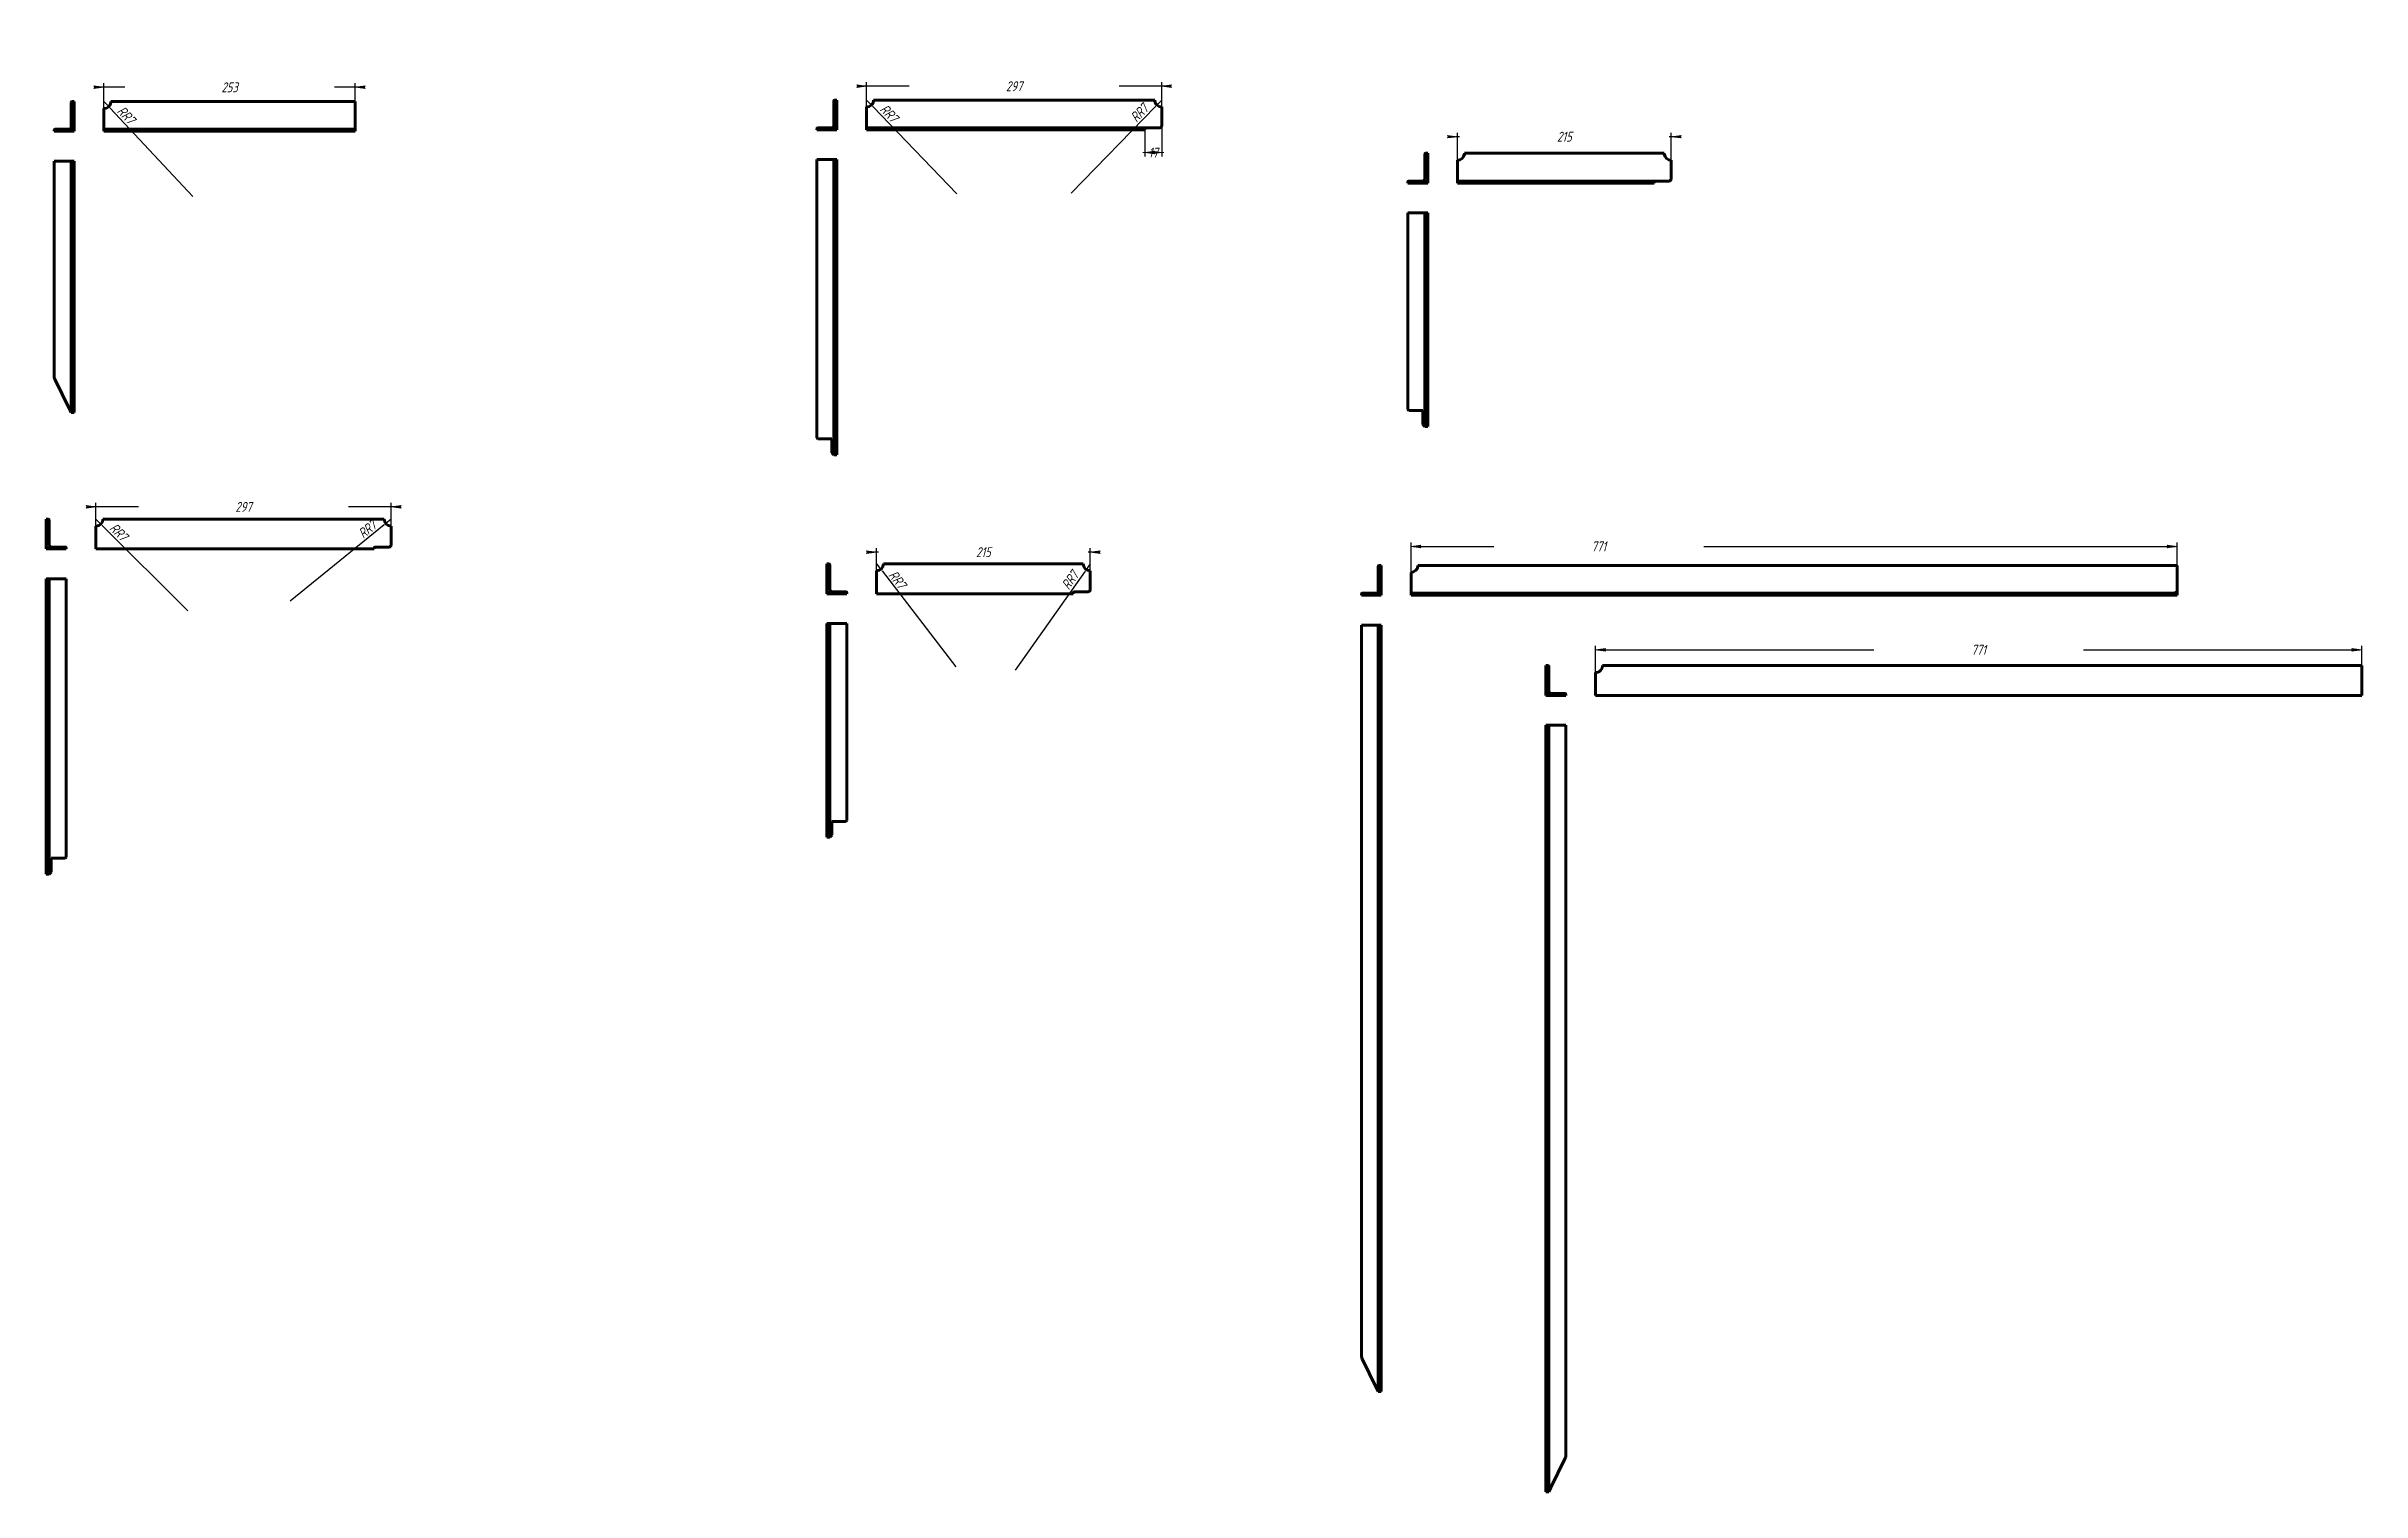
# Model space of a CAD drawing. Header units: millimetres. Extents: x -591 to 5315, y -924 to 297.
# Drawn here: x 1180 to 2345, y -897 to -170 of the extents above; entities that cross this region are included whole.
import ezdxf

# ---------------------------------------------------------------- set-up
doc = ezdxf.new("R2010")
doc.units = ezdxf.units.MM
doc.linetypes.add('K5LT_BASIC', pattern=[0])
doc.linetypes.add('K5LT_THIN', pattern=[0])
doc.layers.add('Системный слой', color=7, linetype='Continuous')
doc.layers.add('Системный слой (1)', color=7, linetype='Continuous', true_color=0x909090)
doc.styles.add('KDIMTEXTSTYLE', font='GOST_AU.SHX', dxfattribs={"width": 0.96, "oblique": 15, "height": 5})
doc.dimstyles.new('KDIMSTYLE (0.50)', dxfattribs={"dimtxt": 5, "dimasz": 1, "dimexe": 2, "dimexo": 0, "dimgap": 1, "dimtad": 1, "dimlfac": 2, "dimtxsty": 'KDIMTEXTSTYLE', "dimsah": 1, "dimcen": 0, "dimdle": 1, "dimadec": 0, "dimazin": 0, "dimtfac": 0.667, "dimtmove": 0, "dimatfit": 3, "dimfxl": 1, "dimtvp": 1, "dimtolj": 1, "dimtzin": 0, "dimarcsym": 0})

msp = doc.modelspace()

# ---------------------------------------------------------------- blocks, each defined once
blk = doc.blocks.new('KDIMARROW_01')
at = {"layer": 'Системный слой'}
blk.add_hatch(color=0, dxfattribs=at).paths.add_polyline_path([(-5, -0.6582624912261956), (0, 0), (-5, 0.658262491226197), (-4.5, 5.51091059616309e-16)])
at = {"layer": 'Системный слой', "color": 0, "linetype": 'K5LT_THIN', "lineweight": 18}
for p, q in [((-4.5, 5.51091059616309e-16), (-5, 0.658262491226197)), ((-5, 0.658262491226197), (0, 0)), ((0, 0), (-5, -0.6582624912261956)), ((-5, -0.6582624912261956), (-4.5, 5.51091059616309e-16))]:
    blk.add_line(p, q, dxfattribs=at)
at = {"layer": 'Системный слой (1)', "color": 0, "linetype": 'K5LT_THIN', "lineweight": 18}
blk.add_line((0, 0), (-1, 0), dxfattribs=at)
blk = doc.blocks.new('KDIMARROW_02')
at = {"layer": 'Системный слой'}
blk.add_hatch(color=0, dxfattribs=at).paths.add_polyline_path([(4.5, -5.51091059616309e-16), (5, 0.6582624912261956), (0, 0), (5, -0.658262491226197)])
at = {"layer": 'Системный слой', "color": 0, "linetype": 'K5LT_THIN', "lineweight": 18}
for p, q in [((5, 0.6582624912261956), (0, 0)), ((0, 0), (5, -0.658262491226197)), ((0, 0), (7, -8.572527594031472e-16)), ((4.5, -5.51091059616309e-16), (5, 0.6582624912261956)), ((5, -0.658262491226197), (4.5, -5.51091059616309e-16))]:
    blk.add_line(p, q, dxfattribs=at)
at = {"layer": 'Системный слой (1)', "color": 0, "linetype": 'K5LT_THIN', "lineweight": 18}
blk.add_line((0, 0), (-1, 0), dxfattribs=at)

# ---------------------------------------------------------------- dimensions: what is measured, and where the dimension line sits
at = {"layer": 'Системный слой (1)', "color": 7}
for base, p1, p2, location, override in [((1208.738584605076, -190.6197918180279), (1335.238584605076, -197.7616301187175), (1208.738584605076, -201.2616301187175), (1271.988584605076, -190.6197918180279), {"dimexo": 0, "dimpost": '\\H5.0;\\W0.965;\\Q15;<>', "dimblk1": 'KDIMARROW_01', "dimblk2": 'KDIMARROW_01', "dimse1": 0, "dimse2": 0, "dimclrt": 7, "dimtolj": 1}), ((1592.544226354709, -190.0842937803635), (1741.044226354709, -200.5116301187175), (1592.544226354709, -200.5116301187138), (1666.794226354709, -190.0842937803635), {"dimexo": 0, "dimpost": '\\H5.0;\\W0.965;\\Q15;<>', "dimblk1": 'KDIMARROW_01', "dimblk2": 'KDIMARROW_01', "dimse1": 0, "dimse2": 0, "dimclrt": 7, "dimtolj": 1}), ((1889.905589966976, -215.460547440492), (1997.405589966976, -227.2616301187177), (1889.905589966976, -227.2616301187177), (1943.655589966976, -215.460547440492), {"dimexo": 0, "dimpost": '\\H5.0;\\W0.965;\\Q15;<>', "dimblk1": 'KDIMARROW_01', "dimblk2": 'KDIMARROW_01', "dimse1": 0, "dimse2": 0, "dimclrt": 7, "dimtolj": 1}), ((1732.544226354709, -223.4543431929641), (1741.044226354709, -210.0116301187219), (1732.544226354709, -212.0116301187175), (1736.794226354709, -223.4543431929641), {"dimexo": 0, "dimpost": '\\H5.0;\\W0.965;\\Q15;<>', "dimblk1": 'KDIMARROW_02', "dimblk2": 'KDIMARROW_02', "dimse1": 0, "dimse2": 0, "dimclrt": 7, "dimtolj": 1}), ((1204.738584605076, -401.6479681781559), (1353.238584605076, -411.3498897253455), (1204.738584605076, -411.3498897253455), (1278.988584605076, -401.6479681781559), {"dimexo": 0, "dimpost": '\\H5.0;\\W0.965;\\Q15;<>', "dimblk1": 'KDIMARROW_01', "dimblk2": 'KDIMARROW_01', "dimse1": 0, "dimse2": 0, "dimclrt": 7, "dimtolj": 1}), ((1597.544226354709, -424.4453300772859), (1705.044226354709, -433.8498897253449), (1597.544226354709, -433.8498897253449), (1651.294226354709, -424.4453300772859), {"dimexo": 0, "dimpost": '\\H5.0;\\W0.965;\\Q15;<>', "dimblk1": 'KDIMARROW_01', "dimblk2": 'KDIMARROW_01', "dimse1": 0, "dimse2": 0, "dimclrt": 7, "dimtolj": 1}), ((2251.996956439687, -421.5458780193845), (1866.496956439687, -434.5998897253456), (2251.996956439687, -431.0998897253543), (1960.996956439687, -421.5458780193845), {"dimexo": 0, "dimpost": '\\H5.0;\\W0.965;\\Q15;<>', "dimblk1": 'KDIMARROW_01', "dimblk2": 'KDIMARROW_01', "dimse1": 0, "dimse2": 0, "dimclrt": 7, "dimtolj": 1}), ((2344.905589966977, -473.5556869368268), (1959.405589966977, -485.0104614199538), (2344.905589966977, -481.5104614199625), (2152.155589966977, -473.5556869368268), {"dimexo": 0, "dimpost": '\\H5.0;\\W0.965;\\Q15;<>', "dimblk1": 'KDIMARROW_01', "dimblk2": 'KDIMARROW_01', "dimse1": 0, "dimse2": 0, "dimclrt": 7, "dimtolj": 1})]:
    msp.add_linear_dim(base=base, p1=p1, p2=p2, location=location, dimstyle='KDIMSTYLE (0.50)', override=override, dxfattribs=at).render()
for center, radius, location in [((1208.738584605076, -197.7616301187175), 3.500000000000401, (1217.339240564854, -206.9491722829584)), ((1592.544226354709, -197.0116301187175), 3.500000000000229, (1601.271166036365, -206.0793055513136)), ((1741.044226354709, -197.0116301187175), 3.499999999999768, (1732.283231313113, -206.0464062553623)), ((1353.238584605076, -407.8498897253455), 3.4999999999995794, (1343.467363072826, -415.7811849364604)), ((1204.738584605076, -407.8498897253455), 3.500000000000109, (1213.648777639961, -416.7375595008974)), ((1597.544226354709, -430.3498897253449), 3.4999999999999485, (1605.221418583617, -440.3219974984569)), ((1705.044226354709, -430.3498897253449), 3.4999999999995777, (1697.790610484617, -440.6342113251058))]:
    msp.add_radius_dim(center=center, radius=radius, location=location, dimstyle='KDIMSTYLE (0.50)', override={"dimpost": '\\H5.0;\\W0.965;\\Q15;R<>', "dimblk2": 'KDIMARROW_02', "dimclrt": 7, "dimtolj": 1}, dxfattribs=at).render()

# ---------------------------------------------------------------- linework, layer by layer
at = {"layer": 'Системный слой (1)', "color": 5, "linetype": 'K5LT_BASIC', "lineweight": 60, "true_color": 0x0000ff}
for p, q in [((1192.738584605076, -197.7616301187175), (1193.738584605076, -197.7616301187175)), ((1193.738584605076, -197.7616301187175), (1193.738584605076, -212.7616301187175)), ((1335.238584605076, -197.7616301187175), (1212.238584605076, -197.7616301187175)), ((1335.238584605076, -198.2616301187175), (1335.238584605076, -197.7616301187175)), ((1576.044226354709, -197.5116301187175), (1576.044226354709, -200.5116301187138)), ((1576.544226354709, -197.0116301187175), (1577.544226354709, -197.0116301187175)), ((1577.544226354709, -200.5116301187138), (1577.544226354709, -197.0116301187175)), ((1737.544226354709, -197.0116301187175), (1596.044226354732, -197.0116301187175)), ((1192.238584605076, -210.7616301187175), (1192.238584605076, -198.2616301187175)), ((1208.738584605076, -210.7616301187175), (1208.738584605076, -201.2616301187175)), ((1335.238584605076, -210.7616301187175), (1335.238584605076, -198.2616301187175)), ((1576.044226354709, -210.0116301187175), (1576.044226354709, -200.5116301187138)), ((1576.044226354709, -200.5116301187138), (1577.544226354709, -200.5116301187138)), ((1577.544226354709, -200.5116301187138), (1577.544226354709, -210.0116301187288)), ((1592.544226354709, -210.0116301187175), (1592.544226354709, -200.5116301187138)), ((1741.04422635471, -210.0116301187175), (1741.04422635471, -200.5116301187138)), ((1183.738584605076, -212.2616301187175), (1183.738584605076, -212.7616301187175)), ((1192.238584605076, -212.7616301187175), (1183.738584605076, -212.7616301187175)), ((1191.238584605076, -211.7616301187175), (1184.238584605076, -211.7616301187175)), ((1192.238584605076, -210.7616301187175), (1192.238584605076, -212.7616301187175)), ((1193.738584605076, -212.7616301187175), (1192.238584605076, -212.7616301187175)), ((1208.738584605076, -211.7616301187175), (1208.738584605076, -210.7616301187175)), ((1318.767996369781, -211.7616301187175), (1208.738584605076, -211.7616301187175)), ((1208.738584605076, -212.2616301187175), (1208.738584605076, -211.7616301187175)), ((1208.738584605076, -212.7616301187175), (1208.738584605076, -212.2616301187175)), ((1317.738584605076, -212.7616301187175), (1208.738584605076, -212.7616301187175)), ((1317.738584605076, -212.2616301187175), (1317.738584605076, -212.7616301187175)), ((1335.238584605076, -212.7616301187175), (1317.738584605076, -212.7616301187175)), ((1333.179761075664, -211.7616301187175), (1318.767996369781, -211.7616301187175)), ((1335.238584605076, -210.7616301187175), (1335.238584605076, -212.7616301187175)), ((1567.544226354709, -212.0116301187175), (1567.544226354709, -211.5116301187175)), ((1577.544226354709, -212.0116301187175), (1567.544226354709, -212.0116301187175)), ((1575.044226354709, -211.0116301187175), (1568.044226354709, -211.0116301187175)), ((1577.544226354709, -211.0116301187223), (1575.044226354709, -211.0116301187175)), ((1577.544226354709, -210.0116301187288), (1577.544226354709, -211.0116301187223)), ((1577.544226354709, -211.5116301187233), (1577.544226354709, -211.0116301187223)), ((1577.544226354709, -211.5116301187233), (1577.544226354709, -212.0116301187175)), ((1592.544226354709, -211.0116301187175), (1592.544226354709, -210.0116301187175)), ((1592.544226354709, -211.5116301187175), (1592.544226354709, -211.0116301187175)), ((1733.04422635471, -211.0116301187175), (1592.544226354709, -211.0116301187175)), ((1592.544226354709, -212.0116301187175), (1592.544226354709, -211.5116301187175)), ((1732.544226354709, -212.0116301187175), (1592.544226354709, -212.0116301187175)), ((1732.544226354709, -212.0116301187175), (1732.544226354709, -211.5116301187175)), ((1740.044226354709, -211.0116301187175), (1733.04422635471, -211.0116301187175)), ((1183.738584605076, -336.7616301187179), (1183.738584605076, -227.7616301187179)), ((1183.738584605076, -227.7616301187179), (1184.238584605076, -227.7616301187179)), ((1184.238584605076, -227.7616301187179), (1191.238584605076, -227.7616301187179)), ((1191.238584605076, -227.7616301187179), (1192.238584605076, -227.7616301187179)), ((1192.238584605076, -227.7616301187179), (1192.238584605076, -231.2257317338654)), ((1192.238584605076, -227.7616301187179), (1193.738584605076, -227.7616301187179)), ((1192.238584605076, -354.2616301187174), (1192.238584605076, -231.2257317338654)), ((1192.738584605076, -231.2616301187177), (1193.738584605076, -231.2616301187177)), ((1193.738584605076, -227.7616301187179), (1193.738584605076, -231.2616301187177)), ((1193.738584605076, -354.2616301187174), (1193.738584605076, -231.2616301187177)), ((1567.544226354709, -367.0116301187177), (1567.544226354709, -227.0116301187177)), ((1567.544226354709, -227.0116301187177), (1568.044226354709, -227.0116301187177)), ((1568.044226354709, -227.0116301187177), (1575.044226354709, -227.0116301187177)), ((1575.044226354709, -227.0116301187177), (1576.044226354709, -227.0116301187177)), ((1576.044226354709, -227.0116301187177), (1576.044226354709, -230.4757317338779)), ((1576.044226354709, -227.0116301187177), (1577.544226354709, -227.0116301187177)), ((1576.044226354709, -372.047528503588), (1576.044226354709, -230.4757317338779)), ((1576.544226354709, -230.5116301187404), (1577.544226354709, -230.5116301187179)), ((1577.544226354709, -230.5116301187179), (1577.544226354709, -227.0116301187177)), ((1577.544226354709, -372.0116301187177), (1577.544226354709, -230.5116301187179)), ((1873.405589966976, -224.2616301187177), (1873.405589966976, -227.2616301187177)), ((1873.405589966976, -227.2616301187177), (1874.905589966976, -227.2616301187177)), ((1873.405589966976, -236.7616301187177), (1873.405589966976, -227.2616301187177)), ((1873.905589966976, -223.7616301187177), (1874.905589966976, -223.7616301187177)), ((1874.905589966976, -223.7616301187177), (1874.905589966976, -227.2616301187177)), ((1874.905589966976, -227.2616301187177), (1874.905589966976, -236.761630118729)), ((1889.905589966976, -236.7616301187177), (1889.905589966976, -227.2616301187177)), ((1993.905589966976, -223.7616301187177), (1893.405589966976, -223.7616301187177)), ((1997.405589966976, -236.7616301187177), (1997.405589966976, -227.2616301187177)), ((1864.905589966976, -238.7616301187177), (1864.905589966976, -238.2616301187177)), ((1874.905589966976, -238.7616301187177), (1864.905589966976, -238.7616301187177)), ((1872.405589966976, -237.7616301187177), (1865.405589966976, -237.7616301187177)), ((1874.905589966976, -237.761630118726), (1872.405589966976, -237.7616301187177)), ((1874.905589966976, -236.761630118729), (1874.905589966976, -237.761630118726)), ((1874.905589966976, -238.2616301187235), (1874.905589966976, -237.761630118726)), ((1874.905589966976, -238.2616301187235), (1874.905589966976, -238.7616301187177)), ((1889.905589966976, -237.7616301187177), (1889.905589966976, -236.7616301187177)), ((1989.405589966976, -237.7616301187177), (1889.905589966976, -237.7616301187177)), ((1889.905589966976, -238.2616301187177), (1889.905589966976, -237.7616301187177)), ((1889.905589966976, -238.7616301187177), (1889.905589966976, -238.2616301187177)), ((1988.905589966976, -238.7616301187177), (1889.905589966976, -238.7616301187177)), ((1988.905589966976, -238.7616301187177), (1988.905589966976, -238.2616301187177)), ((1996.405589967001, -237.7616301187177), (1989.405589966976, -237.7616301187177)), ((1864.905589966976, -352.7616301187172), (1864.905589966976, -253.7616301187172)), ((1864.905589966976, -253.7616301187172), (1865.405589966976, -253.7616301187172)), ((1865.405589966976, -253.7616301187172), (1872.405589966976, -253.7616301187172)), ((1872.405589966976, -253.7616301187172), (1873.405589966976, -253.7616301187172)), ((1873.405589966976, -253.7616301187172), (1873.405589966976, -257.2257317338397)), ((1873.405589966976, -253.7616301187172), (1874.905589966976, -253.7616301187172)), ((1874.905589966976, -253.7616301187172), (1874.905589966976, -257.2616301187174)), ((1873.405589966976, -357.79752850358), (1873.405589966976, -257.2257317338397)), ((1873.905589966976, -257.2616301187174), (1874.905589966976, -257.2616301187174)), ((1874.905589966976, -357.7616301187172), (1874.905589966976, -257.2616301187174)), ((1184.238584605076, -337.7910418834228), (1183.738584605076, -336.7616301187179)), ((1191.238584605076, -352.2028065893053), (1184.238584605076, -337.7910418834228)), ((1191.238584605076, -352.2028065893053), (1192.238584605076, -354.2616301187174)), ((1192.238584605076, -354.2616301187174), (1192.738584605076, -354.2616301187174)), ((1192.738584605076, -354.2616301187174), (1193.738584605076, -354.2616301187174)), ((1865.405589966976, -353.2616301187172), (1864.905589966976, -352.7616301187172)), ((1872.405589966976, -353.2616301187172), (1865.405589966976, -353.2616301187172)), ((1872.405589966976, -360.2616301187425), (1872.405589966976, -353.2616301187172)), ((1872.405589966976, -360.2616301187425), (1873.405589966976, -361.2616301187172)), ((1873.405589966976, -357.79752850358), (1873.405589966976, -361.2616301187172)), ((1873.905589966976, -357.7616301187172), (1874.905589966976, -357.7616301187172)), ((1874.905589966976, -357.7616301187172), (1874.905589966976, -361.2616301187172)), ((1568.044226354709, -367.5116301187179), (1567.544226354709, -367.0116301187177)), ((1575.044226354709, -367.5116301187179), (1568.044226354709, -367.5116301187179)), ((1575.044226354709, -374.5116301187177), (1575.044226354709, -367.5116301187179)), ((1576.044226354709, -372.047528503588), (1576.044226354709, -375.5116301187179)), ((1576.544226354709, -372.0116301187177), (1577.544226354709, -372.0116301187177)), ((1577.544226354709, -375.5116301187179), (1577.544226354709, -372.0116301187177)), ((1873.405589966976, -361.2616301187172), (1874.905589966976, -361.2616301187172)), ((1575.044226354709, -374.5116301187177), (1576.044226354709, -375.5116301187179)), ((1576.044226354709, -375.5116301187179), (1577.544226354709, -375.5116301187179)), ((1179.738584605076, -407.8498897253455), (1179.738584605076, -411.3498897253455)), ((1180.738584605076, -407.8498897253455), (1179.738584605076, -407.8498897253455)), ((1179.738584605076, -411.3498897253455), (1179.738584605076, -420.8498897253567)), ((1181.238584605076, -411.3498897253455), (1179.738584605076, -411.3498897253455)), ((1181.238584605076, -408.3498897253455), (1181.238584605076, -411.3498897253455)), ((1181.238584605076, -420.8498897253455), (1181.238584605076, -411.3498897253455)), ((1204.738584605076, -411.3498897253455), (1204.738584605076, -422.8498897253455)), ((1349.738584605076, -407.8498897253455), (1208.238584605077, -407.8498897253455)), ((1353.238584605077, -411.3498897253455), (1353.238584605077, -420.8498897253567)), ((1179.738584605076, -420.8498897253567), (1179.738584605076, -421.8498897253538)), ((1179.738584605076, -422.3498897253513), (1179.738584605076, -421.8498897253538)), ((1179.738584605076, -421.8498897253538), (1182.238584605076, -421.8498897253455)), ((1179.738584605076, -422.3498897253513), (1179.738584605076, -422.8498897253455)), ((1179.738584605076, -422.8498897253455), (1189.738584605076, -422.8498897253455)), ((1182.238584605076, -421.8498897253455), (1189.238584605076, -421.8498897253455)), ((1189.738584605076, -422.8498897253455), (1189.738584605076, -422.3498897253455)), ((1344.738584605076, -422.8498897253455), (1204.738584605076, -422.8498897253455)), ((1344.738584605076, -422.3498897253513), (1344.738584605076, -422.8498897253455)), ((1352.238584605076, -421.8498897253538), (1345.238584605077, -421.8498897253542)), ((1572.544226354709, -430.3498897253449), (1572.544226354709, -433.8498897253449)), ((1573.544226354709, -430.3498897253449), (1572.544226354709, -430.3498897253449)), ((1574.044226354709, -430.8498897253449), (1574.044226354709, -433.8498897253449)), ((1701.544226354709, -430.3498897253449), (1601.04422635471, -430.3498897253449)), ((1850.496956439686, -431.0998897253543), (1851.496956439686, -431.0998897253543)), ((1851.496956439686, -431.0998897253543), (1851.496956439686, -446.0998897253543)), ((2251.996956439687, -431.0998897253543), (1869.996956439687, -431.0998897253461)), ((2251.996956439687, -431.5998897253543), (2251.996956439687, -431.0998897253543)), ((1181.238584605076, -437.8498897253448), (1179.738584605076, -437.8498897253448)), ((1179.738584605076, -437.8498897253448), (1179.738584605076, -441.3498897253451)), ((1179.738584605076, -582.8498897253448), (1179.738584605076, -441.3498897253451)), ((1180.738584605076, -441.3498897253676), (1179.738584605076, -441.3498897253451)), ((1182.238584605076, -437.8498897253448), (1181.238584605076, -437.8498897253448)), ((1181.238584605076, -437.8498897253448), (1181.238584605076, -441.313991340505)), ((1181.238584605076, -582.8857881102128), (1181.238584605076, -441.313991340505)), ((1189.238584605076, -437.8498897253448), (1182.238584605076, -437.8498897253448)), ((1189.738584605076, -437.8498897253448), (1189.238584605076, -437.8498897253448)), ((1189.738584605076, -577.8498897253448), (1189.738584605076, -437.8498897253448)), ((1572.544226354709, -433.8498897253449), (1572.544226354709, -443.3498897253561)), ((1574.044226354709, -433.8498897253449), (1572.544226354709, -433.8498897253449)), ((1574.044226354709, -443.3498897253449), (1574.044226354709, -433.8498897253449)), ((1597.544226354709, -433.8498897253449), (1597.544226354709, -445.3498897253449)), ((1705.044226354709, -433.8498897253449), (1705.044226354709, -443.3498897253561)), ((1849.996956439686, -444.0998897253543), (1849.996956439686, -431.5998897253543)), ((1866.496956439687, -444.0998897253543), (1866.496956439687, -434.5998897253456)), ((2251.996956439687, -444.0998897253543), (2251.996956439687, -431.5998897253543)), ((1572.544226354709, -443.3498897253561), (1572.544226354709, -444.3498897253532)), ((1572.544226354709, -444.3498897253532), (1575.044226354709, -444.3498897253449)), ((1572.544226354709, -444.8498897253507), (1572.544226354709, -444.3498897253532)), ((1572.544226354709, -444.8498897253507), (1572.544226354709, -445.3498897253449)), ((1572.544226354709, -445.3498897253449), (1582.544226354709, -445.3498897253449)), ((1575.044226354709, -444.3498897253449), (1582.044226354709, -444.3498897253449)), ((1582.544226354709, -445.3498897253449), (1582.544226354709, -444.8498897253449)), ((1696.544226354709, -445.3498897253449), (1597.544226354709, -445.3498897253449)), ((1696.544226354709, -444.8498897253507), (1696.544226354709, -445.3498897253449)), ((1704.04422635471, -444.3498897253532), (1697.044226354709, -444.3498897253532)), ((1841.496956439686, -445.5998897253543), (1841.496956439686, -446.0998897253456)), ((1849.996956439686, -446.0998897253451), (1841.496956439686, -446.0998897253456)), ((1848.996956439686, -445.0998897253543), (1841.996956439686, -445.0998897253543)), ((1849.996956439686, -444.0998897253543), (1849.996956439686, -446.0998897253451)), ((1851.496956439686, -446.0998897253543), (1849.996956439686, -446.0998897253451)), ((1866.496956439687, -445.0998897253543), (1866.496956439687, -444.0998897253543)), ((2235.526368204392, -445.0998897253543), (1866.496956439687, -445.0998897253543)), ((1866.496956439687, -445.5998897253543), (1866.496956439687, -445.0998897253543)), ((1866.496956439687, -446.0998897253543), (1866.496956439687, -445.5998897253543)), ((2234.496956439687, -446.0998897253456), (1866.496956439687, -446.0998897253543)), ((2234.496956439687, -445.5998897253543), (2234.496956439687, -446.0998897253456)), ((2251.996956439687, -446.0998897253451), (2234.496956439687, -446.0998897253456)), ((2249.938132910274, -445.0998897253543), (2235.526368204392, -445.0998897253543)), ((2251.996956439687, -444.0998897253543), (2251.996956439687, -446.0998897253451)), ((1572.544226354709, -460.3498897253457), (1572.544226354709, -463.849889725346)), ((1574.044226354709, -460.3498897253457), (1572.544226354709, -460.3498897253457)), ((1573.544226354709, -463.849889725346), (1572.544226354709, -463.849889725346)), ((1572.544226354709, -564.3498897253457), (1572.544226354709, -463.849889725346)), ((1575.044226354709, -460.3498897253457), (1574.044226354709, -460.3498897253457)), ((1574.044226354709, -460.3498897253457), (1574.044226354709, -463.8139913404682)), ((1574.044226354709, -564.3857881102085), (1574.044226354709, -463.8139913404682)), ((1582.044226354709, -460.3498897253457), (1575.044226354709, -460.3498897253457)), ((1582.544226354709, -460.3498897253457), (1582.044226354709, -460.3498897253457)), ((1582.544226354709, -559.3498897253457), (1582.544226354709, -460.3498897253457)), ((1841.496956439686, -461.0998897253546), (1841.996956439686, -461.0998897253546)), ((1841.496956439686, -829.0998897253548), (1841.496956439686, -461.0998897253546)), ((1841.996956439686, -461.0998897253546), (1848.996956439686, -461.0998897253546)), ((1848.996956439686, -461.0998897253546), (1849.996956439686, -461.0998897253546)), ((1849.996956439686, -461.0998897253546), (1851.496956439686, -461.0998897253546)), ((1849.996956439686, -461.0998897253546), (1849.996956439686, -464.5639913404823)), ((1849.996956439686, -846.5998897253544), (1849.996956439686, -464.5639913404823)), ((1850.496956439686, -464.5998897253548), (1851.496956439686, -464.5998897253548)), ((1851.496956439686, -464.5998897253548), (1851.496956439686, -461.0998897253546)), ((1851.496956439686, -846.5998897253544), (1851.496956439686, -464.5998897253548)), ((1935.405589966976, -481.5104614199625), (1934.405589966976, -481.5104614199625)), ((1934.405589966976, -481.5104614199625), (1934.405589966976, -496.5104614199625)), ((1935.905589966976, -494.5104614199625), (1935.905589966976, -482.0104614199625)), ((1959.405589966977, -485.0104614199538), (1959.405589966977, -496.5104614199625)), ((2344.905589966977, -481.5104614199625), (1962.905589966977, -481.5104614199543)), ((2344.905589966977, -481.5104614199625), (2344.905589966977, -496.5104614199625)), ((1934.405589966976, -496.5104614199625), (1935.905589966976, -496.5104614199533)), ((1935.905589966976, -494.5104614199625), (1935.905589966976, -496.5104614199533)), ((1935.905589966976, -496.5104614199533), (1944.405589966976, -496.5104614199538)), ((1936.905589966976, -495.5104614199625), (1943.905589966976, -495.5104614199625)), ((1944.405589966976, -496.0104614199625), (1944.405589966976, -496.5104614199538)), ((2344.905589966977, -496.5104614199625), (1959.405589966977, -496.5104614199625)), ((1935.905589966976, -511.5104614199645), (1934.405589966976, -511.5104614199645)), ((1934.405589966976, -515.0104614199647), (1934.405589966976, -511.5104614199645)), ((1936.905589966976, -511.5104614199645), (1935.905589966976, -511.5104614199645)), ((1935.905589966976, -511.5104614199645), (1935.905589966976, -514.9745630350922)), ((1943.905589966976, -511.5104614199645), (1936.905589966976, -511.5104614199645)), ((1944.405589966976, -511.5104614199645), (1943.905589966976, -511.5104614199645)), ((1944.405589966976, -879.5104614199647), (1944.405589966976, -511.5104614199645)), ((1935.405589966976, -515.0104614199647), (1934.405589966976, -515.0104614199647)), ((1934.405589966976, -897.0104614199643), (1934.405589966976, -515.0104614199647)), ((1935.905589966976, -897.0104614199643), (1935.905589966976, -514.9745630350922)), ((1572.544226354709, -564.3498897253457), (1572.544226354709, -567.8498897253457)), ((1573.544226354709, -564.3498897253457), (1572.544226354709, -564.3498897253457)), ((1574.044226354709, -567.8498897253457), (1572.544226354709, -567.8498897253457)), ((1574.044226354709, -564.3857881102085), (1574.044226354709, -567.8498897253457)), ((1575.044226354709, -566.849889725371), (1574.044226354709, -567.8498897253457)), ((1575.044226354709, -559.8498897253457), (1582.044226354709, -559.8498897253457)), ((1575.044226354709, -566.849889725371), (1575.044226354709, -559.8498897253457)), ((1582.044226354709, -559.8498897253457), (1582.544226354709, -559.3498897253457)), ((1182.238584605076, -585.3498897253448), (1182.238584605076, -578.3498897253451)), ((1182.238584605076, -578.3498897253451), (1189.238584605076, -578.3498897253451)), ((1189.238584605076, -578.3498897253451), (1189.738584605076, -577.8498897253448)), ((1179.738584605076, -582.8498897253448), (1179.738584605076, -586.3498897253451)), ((1180.738584605076, -582.8498897253448), (1179.738584605076, -582.8498897253448)), ((1181.238584605076, -586.3498897253451), (1179.738584605076, -586.3498897253451)), ((1181.238584605076, -582.8857881102128), (1181.238584605076, -586.3498897253451)), ((1182.238584605076, -585.3498897253448), (1181.238584605076, -586.3498897253451)), ((1841.996956439686, -830.1293014900598), (1841.496956439686, -829.0998897253548)), ((1848.996956439686, -844.5410661959422), (1841.996956439686, -830.1293014900598)), ((1848.996956439686, -844.5410661959422), (1849.996956439686, -846.5998897253544)), ((1849.996956439686, -846.5998897253544), (1850.496956439686, -846.5998897253544)), ((1850.496956439686, -846.5998897253544), (1851.496956439686, -846.5998897253544)), ((1936.905589966976, -894.9516378905521), (1943.905589966976, -880.5398731846697)), ((1943.905589966976, -880.5398731846697), (1944.405589966976, -879.5104614199647)), ((1935.405589966976, -897.0104614199643), (1934.405589966976, -897.0104614199643)), ((1935.905589966976, -897.0104614199643), (1935.405589966976, -897.0104614199643)), ((1936.905589966976, -894.9516378905521), (1935.905589966976, -897.0104614199643))]:
    msp.add_line(p, q, dxfattribs=at)
for centre, radius, start, end in [((1192.738584605076, -198.2616301187175), 0.4999999999999455, 90, 180), ((1208.738584605076, -197.7616301187177), 3.500000000000001, 351.7867892982845, 0), ((1576.544226354709, -197.5116301187175), 0.4999999999999455, 90, 180), ((1592.544226354709, -197.0116301187175), 3.500000000000001, 270, 351.7867892983143), ((1592.544226354709, -197.011630118714), 3.500000000000001, 351.7867892983149, 0), ((1741.04422635471, -197.011630118714), 3.500000000000001, 180.0000000000573, 188.2132107017956), ((1741.044226354709, -197.0116301187175), 3.499999999999999, 188.2132107017558, 269.9999999999994), ((1208.738584605076, -197.7616301187175), 3.500000000000001, 270, 351.7867892982845), ((1184.238584605076, -212.2616301187175), 0.4999999999999455, 90.00000000013374, 179.999999999998), ((1191.238584605076, -210.7616301187175), 0.999999999999946, 269.9999999999359, 0), ((1568.044226354709, -211.5116301187222), 0.4999999999999455, 90.00000000001216, 179.9999999999984), ((1575.044226354709, -210.0116301187219), 0.999999999999946, 269.9999999999959, 0), ((1733.04422635471, -211.5116301187222), 0.4999999999999455, 90.00000000001216, 179.9999999999984), ((1740.044226354709, -210.0116301187219), 0.999999999999946, 269.9999999999959, 0), ((1873.905589966976, -224.2616301187177), 0.4999999999999455, 90, 180), ((1889.905589966976, -223.7616301187177), 3.500000000000001, 270, 351.786789298226), ((1889.905589966976, -223.7616301187174), 3.500000000000001, 351.786789298226, 0), ((1997.405589966976, -223.7616301187174), 3.500000000000001, 180.0000000000054, 188.2132107017448), ((1997.405589966976, -223.7616301187177), 3.5, 188.2132107017393, 269.9999999999998), ((1865.405589966976, -238.2616301187261), 0.4999999999999455, 89.99999999999913, 179.9999999999984), ((1872.405589966976, -236.7616301187259), 0.999999999999946, 270.00000000053, 0), ((1989.405589966976, -238.2616301187261), 0.4999999999999455, 89.99999999999913, 179.9999999999984), ((1996.405589966976, -236.7616301187259), 0.999999999999946, 270.00000000053, 0), ((1180.738584605076, -408.3498897253455), 0.4999999999999455, 0, 90), ((1204.738584605076, -407.8498897253455), 3.500000000000001, 270, 0), ((1353.238584605076, -407.8498897253455), 3.500000000000001, 180, 270), ((1182.238584605076, -420.8498897253455), 0.999999999999946, 179.9999999999968, 270.0000000000041), ((1189.238584605076, -422.3498897253455), 0.4999999999999455, 0, 90.00000000000087), ((1345.238584605076, -422.3498897253538), 0.4999999999999455, 90.0000000002866, 180), ((1352.238584605076, -420.8498897253538), 0.999999999999946, 270.0000000001693, 0), ((1573.544226354709, -430.8498897253449), 0.4999999999999455, 0, 90), ((1597.544226354709, -430.3498897253449), 3.500000000000001, 270, 0), ((1705.044226354709, -430.3498897253449), 3.500000000000001, 180, 270), ((1850.496956439686, -431.5998897253543), 0.4999999999999455, 89.99999999999626, 180), ((1866.496956439687, -431.0998897253457), 3.500000000000001, 351.7867892982405, 0), ((1866.496956439687, -431.0998897253456), 3.500000000000001, 270, 351.7867892980973), ((1575.044226354709, -443.3498897253449), 0.999999999999946, 179.9999999999968, 269.9999999994635), ((1582.044226354709, -444.8498897253449), 0.4999999999999455, 0, 90.00000000000087), ((1697.044226354709, -444.8498897253532), 0.4999999999999455, 90.0000000002866, 180), ((1704.044226354709, -443.3498897253532), 0.999999999999946, 270.0000000001693, 0), ((1841.996956439686, -445.5998897253543), 0.4999999999999455, 89.99999999991145, 180.0000000000018), ((1848.996956439686, -444.0998897253543), 0.999999999999946, 270.0000000000417, 0), ((1935.405589966997, -482.0104614199479), 0.4999999999999455, 0, 90.00000000000375), ((1959.405589966977, -481.5104614199538), 3.500000000000001, 270.0000000000074, 0), ((1936.905589966976, -494.5104614199625), 0.999999999999946, 179.9999999999968, 269.9999999999584), ((1943.905589966976, -496.0104614199625), 0.4999999999999455, 0, 90.0000000000885)]:
    msp.add_arc(centre, radius, start, end, dxfattribs=at)
for centre, major_axis, ratio, start_param, end_param in [((1318.767996369784, -212.2616301187175), (-1.029411764705773, 1.658349024141279e-14), 0.4857142857142844, 4.712388980387058, 6.283185307179586), ((1333.179761075666, -210.7616301187175), (-2.05882352941166, 3.31669804828274e-14), 0.4857142857142843, 1.570796326793811, 3.141592653589826), ((2235.52636820439, -445.5998897253543), (-1.029411764705773, -1.541705576248538e-14), 0.4857142857142844, 4.712388980383112, 6.283185307179586), ((2249.938132910273, -444.0998897253543), (-2.05882352941166, -3.083411152497247e-14), 0.4857142857142843, 1.570796326795592, 3.141592653589818)]:
    msp.add_ellipse(centre, major_axis=major_axis, ratio=ratio, start_param=start_param, end_param=end_param, dxfattribs=at)
for points, knots in [([(1192.238584605076, -231.2257317338654), (1192.238584730827, -231.2314752387927), (1192.246458106852, -231.2397161201277), (1192.269925981215, -231.2468568430281), (1192.290030932917, -231.2505993082887), (1192.306067252538, -231.2528489002038), (1192.329118760137, -231.2552971301134), (1192.368656747475, -231.2581400132813), (1192.425605339485, -231.2601245507431), (1192.501191383691, -231.2612478946137), (1192.579384685585, -231.2615916021468), (1192.662806011168, -231.2616317621714), (1192.714217281667, -231.2616301086639), (1192.738584605076, -231.2616301187177)], [0, 0, 0, 0, 2.114939047161747, 3.515540778425694, 4.102646940978803, 4.725042714215819, 5.317958229642981, 6.408892118234097, 8.211282506487375, 9.428174394907083, 11.27306913902056, 12.71764771933811, 14, 14, 14, 14]), ([(1576.044226354709, -230.4757317338779), (1576.044226480493, -230.4814754313829), (1576.052100258465, -230.4897164105644), (1576.07556886603, -230.4968571089614), (1576.095673552457, -230.5005994373325), (1576.111708995564, -230.5028488857326), (1576.134757728224, -230.5052968465643), (1576.174290140998, -230.5081395192001), (1576.231235467419, -230.5101242988426), (1576.30680830862, -230.5112476198472), (1576.384977425971, -230.5115914725379), (1576.468398539843, -230.5116317768338), (1576.519827831974, -230.5116301086478), (1576.544226354709, -230.5116301187404)], [0, 0, 0, 0, 2.115008332513414, 3.51560126038119, 4.10268555046493, 4.725043643151383, 5.317910936562433, 6.408661989769715, 8.210870262082977, 9.428041325347069, 11.27206717242362, 12.71601210680829, 14, 14, 14, 14]), ([(1873.405589966976, -257.2257317338397), (1873.40559009276, -257.2314754314575), (1873.41346387073, -257.2397164105253), (1873.436932478298, -257.2468571089621), (1873.457037164725, -257.2505994373319), (1873.473072607833, -257.2528488857324), (1873.496121340491, -257.2552968465598), (1873.535653753263, -257.2581395191992), (1873.592599079682, -257.2601242988351), (1873.668171920903, -257.2612476198678), (1873.746341038284, -257.2615914725377), (1873.829762152158, -257.2616317768316), (1873.881191444271, -257.2616301086414), (1873.905589966976, -257.2616301187174)], [0, 0, 0, 0, 2.115008332633881, 3.515601260540336, 4.102685550588061, 4.725043643243179, 5.31791093664815, 6.408661989804349, 8.210870261873062, 9.428041325530979, 11.27206717340865, 12.71601210839666, 14, 14, 14, 14]), ([(1873.905589966976, -357.7616301187172), (1873.859264441386, -357.761630260992), (1873.767002911361, -357.7615922581326), (1873.655625659132, -357.7620067299583), (1873.572300466927, -357.7636706896285), (1873.513163524468, -357.7663744834845), (1873.473287707946, -357.7701223167771), (1873.423235350589, -357.7781356442445), (1873.405590003407, -357.7875069687223), (1873.405589966976, -357.79752850358)], [0, 0, 0, 0, 1.763066633637615, 3.523335688917633, 4.604032639648024, 5.705167036116892, 6.773127678390793, 7.359625959538566, 10, 10, 10, 10]), ([(1576.544226354709, -372.0116301187177), (1576.497900829119, -372.0116302609974), (1576.405639299096, -372.0115922581347), (1576.294262046867, -372.0120067299606), (1576.210936854664, -372.0136706897379), (1576.151799912201, -372.0163744834408), (1576.11192409568, -372.0201223167878), (1576.061871738318, -372.0281356441731), (1576.04422639114, -372.0375069687173), (1576.044226354709, -372.047528503588)], [0, 0, 0, 0, 1.763066633635658, 3.523335688910758, 4.604032639638094, 5.705167036082722, 6.773127678374862, 7.359625959574863, 10, 10, 10, 10]), ([(1181.238584605076, -441.313991340505), (1181.238584479292, -441.3197350380178), (1181.230710701321, -441.3279760171902), (1181.207242093753, -441.3351167155879), (1181.187137407325, -441.3388590439608), (1181.171101964218, -441.3411084923605), (1181.148053231557, -441.3435564531883), (1181.108520818779, -441.3463991258407), (1181.051575492356, -441.3483839054682), (1180.976002651133, -441.3495072264807), (1180.897833533737, -441.3498510791653), (1180.814412419865, -441.3498913834633), (1180.762983127762, -441.3498897152745), (1180.738584605076, -441.3498897253676)], [0, 0, 0, 0, 2.115008332771072, 3.515601260573594, 4.102685550633805, 4.725043643229845, 5.317910936626176, 6.4086619900168, 8.210870262310289, 9.428041325569833, 11.27206717396545, 12.71601210941274, 14, 14, 14, 14]), ([(1574.044226354709, -463.8139913404682), (1574.044226228926, -463.8197350380799), (1574.036352450954, -463.827976017157), (1574.012883843389, -463.8351167155915), (1573.99277915696, -463.8388590439613), (1573.976743713851, -463.8411084923609), (1573.953694981192, -463.8435564531915), (1573.914162568418, -463.8463991258404), (1573.857217242, -463.8483839054682), (1573.78164440078, -463.8495072264823), (1573.7034752834, -463.8498510791721), (1573.620054169527, -463.8498913834594), (1573.568624877413, -463.849889715272), (1573.544226354709, -463.849889725346)], [0, 0, 0, 0, 2.115008332505749, 3.51560126049338, 4.102685550608731, 4.725043643305697, 5.317910936707544, 6.408661989832838, 8.210870261988731, 9.428041325527815, 11.27206717340372, 12.71601210840985, 14, 14, 14, 14]), ([(1849.996956439686, -464.5639913404823), (1849.996956565459, -464.5697349740058), (1850.004830209705, -464.5779759205284), (1850.028298573343, -464.5851166271113), (1850.048403348037, -464.5888590010377), (1850.064439082766, -464.5911084971963), (1850.087488738646, -464.593556547524), (1850.127023006028, -464.5963992902743), (1850.183969418871, -464.5983839892488), (1850.259546652208, -464.5995073179338), (1850.337723814863, -464.5998511222863), (1850.421144999047, -464.5998913786723), (1850.472568296187, -464.5998897152595), (1850.496956439686, -464.5998897253548)], [0, 0, 0, 0, 2.114985281741879, 3.515581138853075, 4.102672705993514, 4.725043335039537, 5.317926672009774, 6.408738554002034, 8.211007414642827, 9.428085594223623, 11.27240050008131, 12.71655622798306, 14, 14, 14, 14]), ([(1935.905589966976, -514.9745630350922), (1935.905589841204, -514.9803066686211), (1935.897716196957, -514.9885476151403), (1935.874247833319, -514.9956883217219), (1935.854143058625, -514.9994306956478), (1935.838107323896, -515.001680191807), (1935.815057668015, -515.0041282421339), (1935.775523400633, -515.0069709848779), (1935.718576987791, -515.0089556838652), (1935.642999754454, -515.0100790125337), (1935.5648225918, -515.0104228169012), (1935.481401407616, -515.0104630732787), (1935.429978110475, -515.0104614098686), (1935.405589966976, -515.0104614199647)], [0, 0, 0, 0, 2.114985281746361, 3.515581138853637, 4.102672705995657, 4.725043335040409, 5.317926672015224, 6.408738554003358, 8.211007414643541, 9.428085594223171, 11.27240050008174, 12.71655622797939, 14, 14, 14, 14]), ([(1573.544226354709, -564.3498897253457), (1573.590551880299, -564.3498898676232), (1573.682813410325, -564.3498518647652), (1573.794190662552, -564.3502663365866), (1573.877515854755, -564.3519302962552), (1573.936652797217, -564.3546340901173), (1573.976528613742, -564.3583819233984), (1574.026580971098, -564.3663952508302), (1574.044226318278, -564.3757665753535), (1574.044226354709, -564.3857881102085)], [0, 0, 0, 0, 1.763066633651903, 3.523335688942146, 4.604032639621468, 5.705167035997467, 6.773127678497572, 7.359625959707423, 10, 10, 10, 10]), ([(1180.738584605076, -582.8498897253448), (1180.784910130667, -582.8498898676203), (1180.877171660693, -582.8498518647637), (1180.98854891292, -582.850266336586), (1181.07187410512, -582.8519302963639), (1181.131011047586, -582.8546340900662), (1181.170886864106, -582.8583819234007), (1181.220939221462, -582.8663952508793), (1181.238584568649, -582.8757665753351), (1181.238584605076, -582.8857881102128)], [0, 0, 0, 0, 1.763066633665339, 3.523335688963078, 4.604032639622518, 5.705167035978782, 6.773127678456755, 7.359625959599581, 10, 10, 10, 10])]:
    msp.add_open_spline(points, degree=3, knots=knots, dxfattribs=at)

msp.set_redraw_order([(e.dxf.handle, doc.entitydb.next_handle()) for e in msp.query("TEXT MTEXT ATTDEF DIMENSION ARC_DIMENSION")])  # texts and dimensions are drawn at this point

doc.saveas('drawing.dxf')
